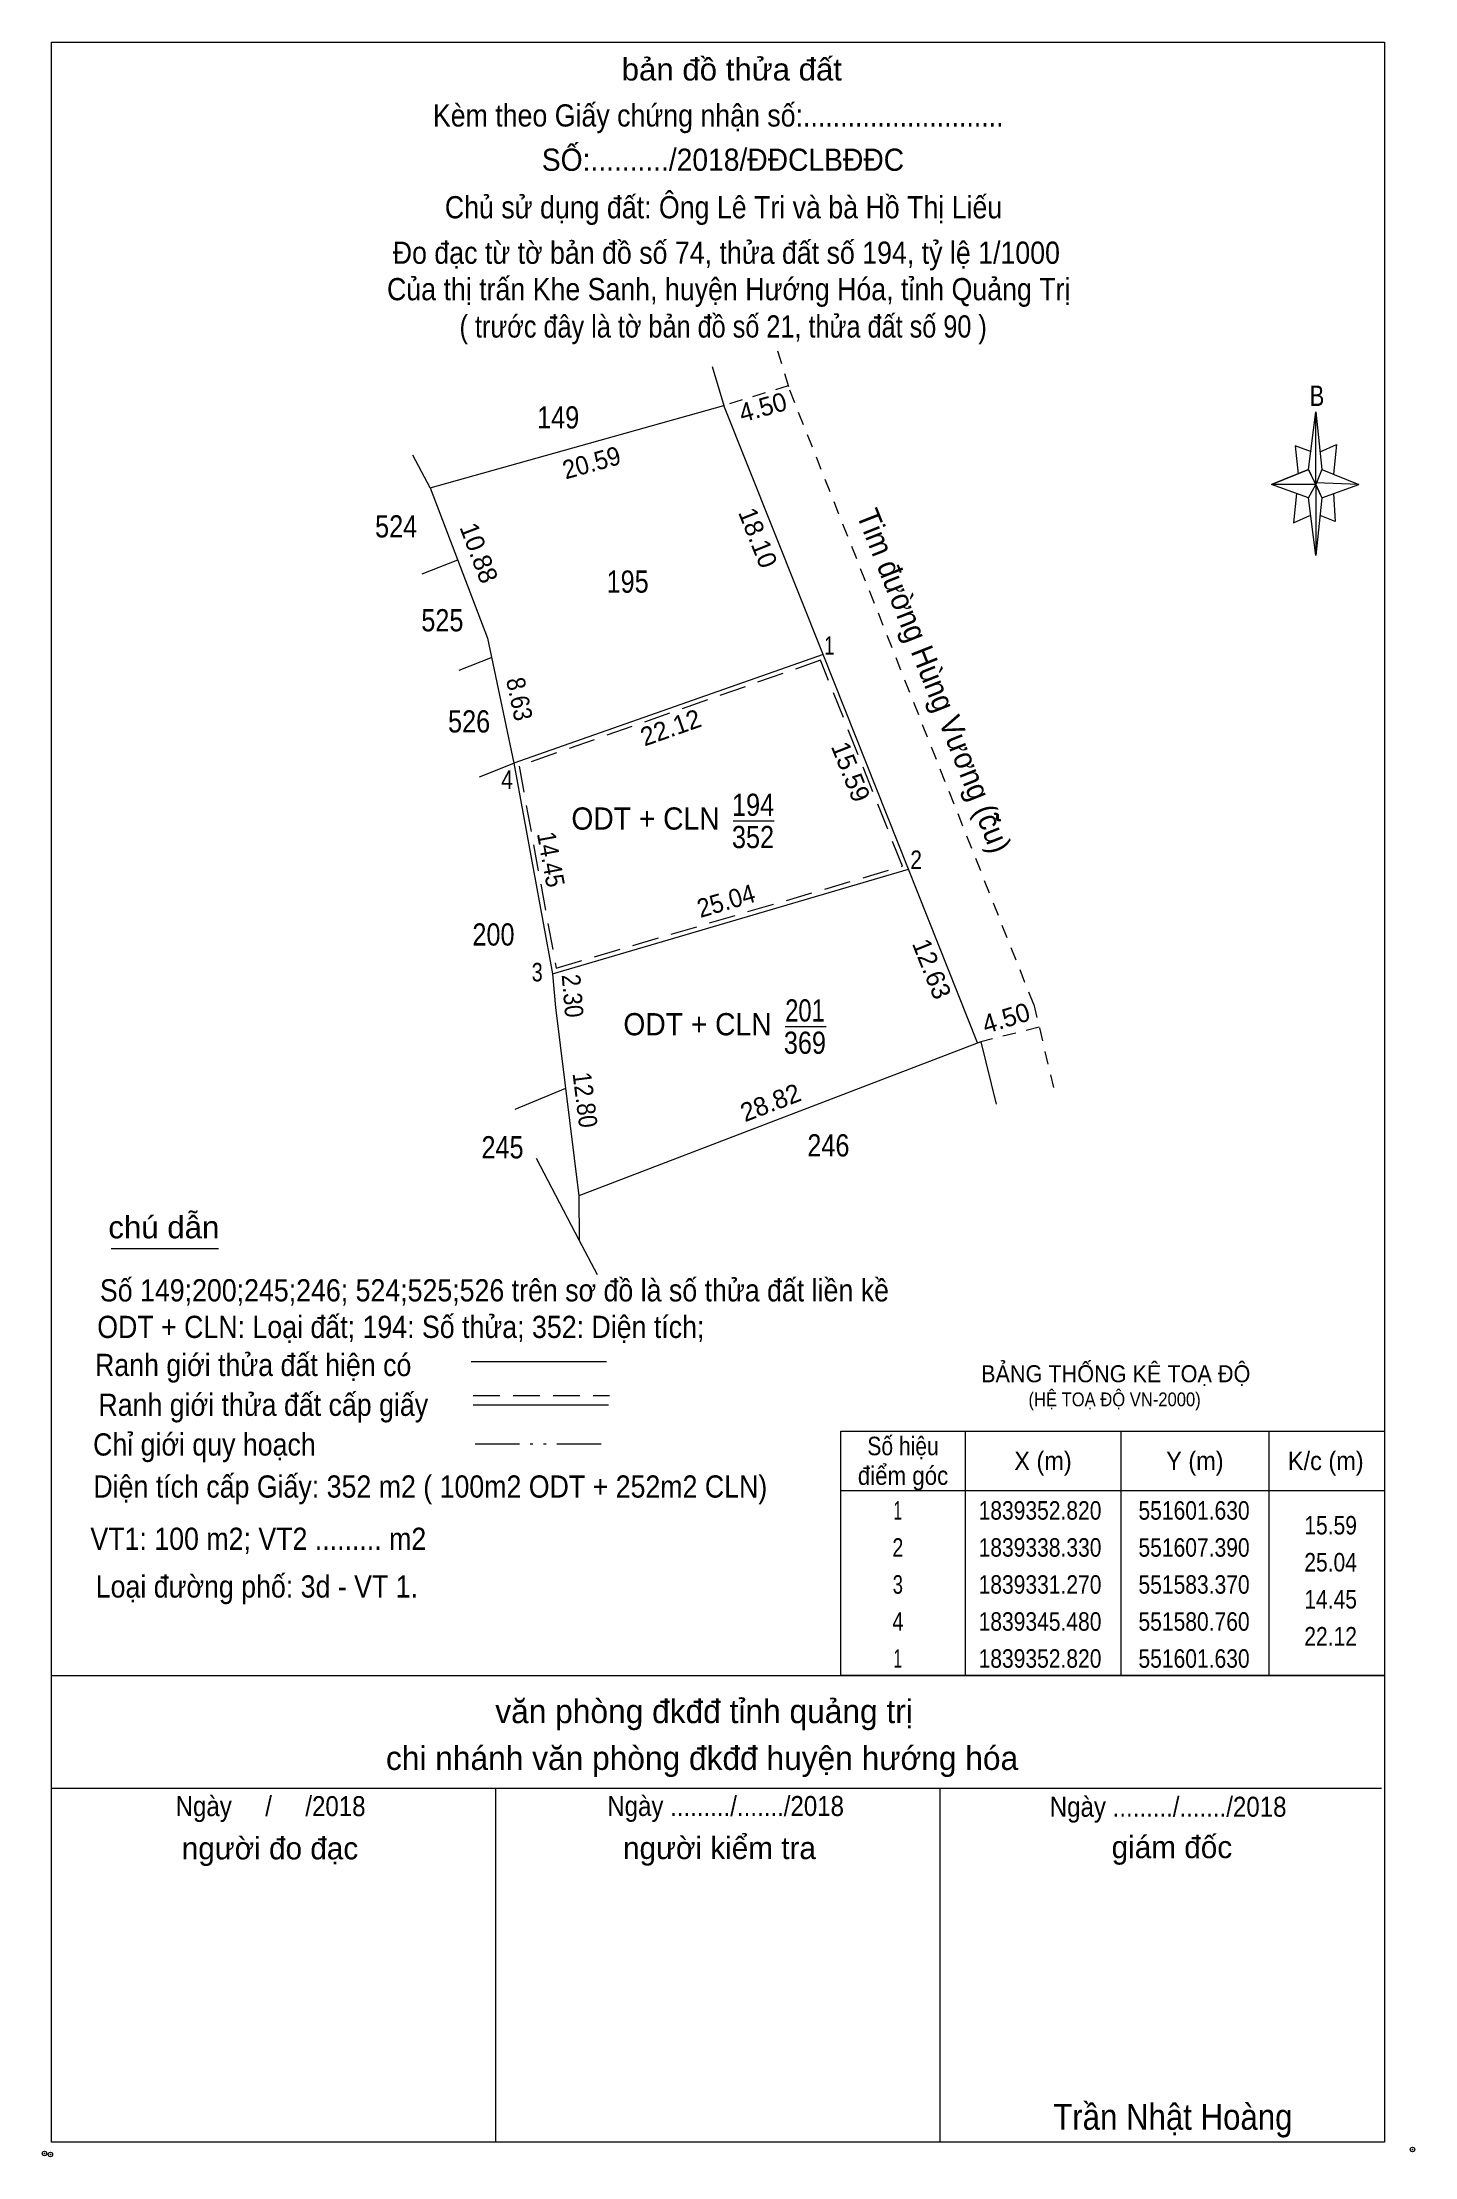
# Model space of a CAD drawing. Header units: metres. Extents: x 551107 to 552438, y 1839251 to 1839432.
# Drawn here: x 551548.9 to 551641.6, y 1839251.4 to 1839394.2 of the extents above; entities that cross this region are included whole.
import ezdxf
from ezdxf.enums import TextEntityAlignment as Align

# ---------------------------------------------------------------- set-up
doc = ezdxf.new("R2010")
doc.units = ezdxf.units.M
doc.header["$LTSCALE"] = 0.6
doc.header["$PDMODE"] = 32
doc.header["$PDSIZE"] = 0.3
for name, pattern in [('DASH_DOUBLE_DOT', [9.2, 5, -1.2, 0.3, -1.2, 0.3, -1.2]), ('DOTTED', [1.5, 0.3, -1.2]), ('MEDIUM_DASHED', [4.5, 3, -1.5]), ('SHORT_DASHED', [2.7, 1.5, -1.2])]:
    doc.linetypes.add(name, pattern=pattern)
for name, color, linetype, lineweight in [('1', 7, 'DOTTED', 13), ('10', 7, 'Continuous', 13), ('17', 7, 'Continuous', 13), ('5', 7, 'Continuous', 13), ('55', 7, 'Continuous', 13), ('6', 7, 'Continuous', 13), ('63', 7, 'Continuous', 13)]:
    doc.layers.add(name, color=color, linetype=linetype, lineweight=lineweight)

msp = doc.modelspace()

# ---------------------------------------------------------------- texts
at = {"layer": '1'}
for s, height, width, p in [('BẢNG THỐNG KÊ TOẠ ĐỘ ', 1.15, 0.95, (551612.3, 1839303.68)), ('(HỆ TOẠ ĐỘ VN-2000)', 0.93, 0.9, (551615.5, 1839302.06))]:
    msp.add_text(s, height=height, dxfattribs=dict(at, width=width)).set_placement(p)
at = {"layer": '10'}
for s, width, p in [('149', 0.85, (551583.745, 1839368.09)), ('524', 0.85, (551572.805, 1839360.73)), ('195', 0.85, (551588.435, 1839357)), ('525', 0.85, (551575.925, 1839354.39)), ('526', 0.85, (551577.73, 1839347.56)), ('200', 0.85, (551579.375, 1839333.17)), ('201', 0.8, (551600.41, 1839328.04)), ('ODT + CLN', 0.95, (551593.15, 1839327.11)), ('369', 0.85, (551600.405, 1839325.86)), ('245', 0.85, (551579.985, 1839318.8)), ('246', 0.85, (551601.99, 1839318.93))]:
    msp.add_text(s, height=1.5, dxfattribs=dict(at, width=width)).set_placement(p, align=Align.CENTER)
for s, rotation, p in [('4.50', 15.636, (551597.7316, 1839368.9259)), ('18.10', 291.69, (551596.6533, 1839360.481)), ('10.88', 290.833, (551577.8102, 1839359.4673)), ('22.12', 19.377, (551591.5476, 1839347.3044)), ('15.59', 291.679, (551602.9189, 1839344.6808)), ('12.63', 291.709, (551608.39, 1839331.3662)), ('4.50', 17.066, (551614.1666, 1839327.6786)), ('28.82', 20.982, (551598.3062, 1839321.9849))]:
    msp.add_text(s, height=1.25, rotation=rotation, dxfattribs=at).set_placement(p, align=Align.CENTER)
for s, height, rotation, width, p in [('20.59', 1.25, 15.636, 0.95, (551586.1666, 1839365.1836)), ('Tim đường Hùng Vương (cu)', 1.5, 291.661, 0.95, (551608.4303, 1839350.7768)), ('8.63', 1.25, 281.909, 0.9, (551580.5192, 1839349.694)), ('14.45', 1.25, 280.408, 0.9, (551582.6439, 1839338.8779)), ('2.30', 1.25, 274.743, 0.9, (551584.1006, 1839329.7267)), ('12.80', 1.25, 277.136, 0.9, (551584.945, 1839322.6726))]:
    msp.add_text(s, height=height, rotation=rotation, dxfattribs=dict(at, width=width)).set_placement(p, align=Align.CENTER)
at = {"layer": '5'}
for s, height, width, p in [('bản đồ thửa đất', 1.5, 1.05, (551595.47, 1839391.59)), ('Kèm theo Giấy chứng nhận số:...........................', 1.5, 0.9, (551594.55, 1839388.48)), ('SỐ:........../2018/ĐĐCLBĐĐC', 1.5, 0.95, (551594.87, 1839385.49)), ('Chủ sử dụng đất: Ông Lê Tri và bà Hồ Thị Liếu', 1.5, 0.9, (551594.91, 1839382.28)), ('Đo đạc từ tờ bản đồ số 74, thửa đất số 194, tỷ lệ 1/1000 ', 1.5, 0.9, (551595.35, 1839379.21)), ('Của thị trấn Khe Sanh, huyện Hướng Hóa, tỉnh Quảng Trị', 1.5, 0.9, (551595.26, 1839376.75)), ('( trước đây là tờ bản đồ số 21, thửa đất số 90 )', 1.5, 0.85, (551594.885, 1839374.23)), ('B', 1.378, 0.8, (551634.98, 1839369.61)), ('Ngày     /     /2018', 1.35, 0.9, (551564.325, 1839274.38)), ('Ngày ........./......./2018', 1.35, 0.9, (551595.05, 1839274.39)), ('Ngày ........./......./2018', 1.35, 0.9, (551624.93, 1839274.34)), ('Trần Nhật Hoàng', 1.75, 0.9, (551625.25, 1839253.2))]:
    msp.add_text(s, height=height, dxfattribs=dict(at, width=width)).set_placement(p, align=Align.CENTER)
for s, height, p in [('văn phòng đkđđ tỉnh quảng trị', 1.6, (551593.595, 1839280.66)), ('chi nhánh văn phòng đkđđ huyện hướng hóa', 1.6, (551593.46, 1839277.5)), ('người đo đạc', 1.5, (551564.285, 1839271.46)), ('người kiểm tra', 1.5, (551594.635, 1839271.48)), ('giám đốc', 1.5, (551625.185, 1839271.54))]:
    msp.add_text(s, height=height, dxfattribs=at).set_placement(p, align=Align.CENTER)
at = {"layer": '6'}
for s, width, p in [('chú dẫn', 1.05, (551553.37, 1839313.4)), ('Số 149;200;245;246; 524;525;526 trên sơ đồ là số thửa đất liền kề', 0.9, (551552.8, 1839309.14)), ('ODT + CLN: Loại đất; 194: Số thửa; 352: Diện tích;', 0.9, (551552.62, 1839306.67)), ('Ranh giới thửa đất hiện có ', 0.9, (551552.47, 1839304.1)), ('Ranh giới thửa đất cấp giấy', 0.9, (551552.7, 1839301.41)), ('Chỉ giới quy hoạch', 0.9, (551552.34, 1839298.73)), ('Diện tích cấp Giấy: 352 m2 ( 100m2 ODT + 252m2 CLN)', 0.9, (551552.36, 1839295.89)), ('VT1: 100 m2; VT2 ......... m2', 0.9, (551552.16, 1839292.36)), ('Loại đường phố: 3d - VT 1.', 0.9, (551552.52, 1839289.14))]:
    msp.add_text(s, height=1.5, dxfattribs=dict(at, width=width)).set_placement(p)
at = {"layer": '63'}
for s, width, p in [(' 1', 0.75, (551602.4, 1839352.81)), (' 4', 0.85, (551580.69, 1839343.75)), (' 2', 0.85, (551608.31, 1839338.34)), (' 3', 0.8, (551582.7, 1839330.75)), ('15.59', 0.85, (551637.68, 1839293.4)), ('25.04', 0.85, (551637.68, 1839290.9)), ('14.45', 0.85, (551637.68, 1839288.4)), ('22.12', 0.85, (551637.68, 1839285.9))]:
    msp.add_text(s, height=1.25, dxfattribs=dict(at, width=width)).set_placement(p, align=Align.RIGHT)
for s, height, width, p in [('ODT + CLN', 1.5, 0.95, (551589.64, 1839341)), ('194', 1.5, 0.85, (551596.905, 1839341.93)), ('352', 1.5, 0.85, (551596.9, 1839339.75)), ('Số hiệu', 1.25, 0.85, (551607.03, 1839298.75)), ('điểm góc', 1.25, 0.9, (551607.03, 1839296.75)), ('X (m)', 1.25, 0.95, (551616.48, 1839297.75)), ('Y (m)', 1.25, 0.95, (551626.735, 1839297.75)), ('K/c (m)', 1.25, 0.95, (551635.575, 1839297.75)), ('1', 1.25, 0.65, (551606.675, 1839294.4)), ('1839352.820', 1.25, 0.85, (551616.28, 1839294.4)), ('551601.630', 1.25, 0.85, (551626.68, 1839294.4)), ('2', 1.25, 0.8, (551606.68, 1839291.9)), ('1839338.330', 1.25, 0.85, (551616.28, 1839291.9)), ('551607.390', 1.25, 0.85, (551626.68, 1839291.9)), ('3', 1.25, 0.75, (551606.68, 1839289.4)), ('1839331.270', 1.25, 0.85, (551616.28, 1839289.4)), ('551583.370', 1.25, 0.85, (551626.68, 1839289.4)), ('4', 1.25, 0.8, (551606.685, 1839286.9)), ('1839345.480', 1.25, 0.85, (551616.28, 1839286.9)), ('551580.760', 1.25, 0.85, (551626.68, 1839286.9)), ('1', 1.25, 0.65, (551606.675, 1839284.4)), ('1839352.820', 1.25, 0.85, (551616.28, 1839284.4)), ('551601.630', 1.25, 0.85, (551626.68, 1839284.4))]:
    msp.add_text(s, height=height, dxfattribs=dict(at, width=width)).set_placement(p, align=Align.CENTER)
at = {"layer": '63', "width": 0.95}
msp.add_text('25.04', height=1.25, rotation=16.379, dxfattribs=at).set_placement((551595.2538, 1839335.5925), align=Align.CENTER)

# ---------------------------------------------------------------- hatches: boundary and pattern name
at = {"layer": '10'}
msp.add_hatch(color=256, dxfattribs=at).paths.add_polyline_path([(551613.63, 1839341.61), (551613.61, 1839341.66), (551613.54, 1839341.66), (551613.5, 1839341.69), (551613.48, 1839341.72), (551613.47, 1839341.75), (551613.48, 1839341.79), (551613.48, 1839341.85), (551613.48, 1839341.93), (551613.47, 1839341.99), (551613.42, 1839342.06), (551613.35, 1839342.1), (551613.27, 1839342.11), (551613.18, 1839342.1), (551613.2, 1839342.05), (551613.29, 1839342.05), (551613.33, 1839342.03), (551613.35, 1839342), (551613.36, 1839341.94), (551613.34, 1839341.86), (551613.32, 1839341.78), (551613.34, 1839341.71), (551613.38, 1839341.65), (551613.46, 1839341.61), (551613.54, 1839341.59)])

# ---------------------------------------------------------------- linework, layer by layer
for p, q in [((551594.14, 1839372.28), (551594.94, 1839369.64)), ((551575.11, 1839364.09), (551594.94, 1839369.64)), ((551601.63, 1839352.82), (551594.94, 1839369.64)), ((551575.11, 1839364.09), (551573.92, 1839366.28)), ((551574.56, 1839358.27), (551576.96, 1839359.22)), ((551579.26, 1839352.62), (551577.04, 1839351.75)), ((551601.63, 1839352.82), (551580.76, 1839345.48)), ((551578.44, 1839344.56), (551580.76, 1839345.48)), ((551580.76, 1839345.48), (551583.37, 1839331.27)), ((551612.28, 1839326.68), (551585.15, 1839316.28)), ((551599.08, 1839327.7), (551601.84, 1839327.7)), ((551612.28, 1839326.68), (551613.32, 1839322.46)), ((551585.17, 1839313.28), (551582.29, 1839318.8)), ((551585.15, 1839316.28), (551585.17, 1839313.28)), ((551586.4, 1839310.94), (551585.17, 1839313.28))]:
    msp.add_line(p, q, dxfattribs=at)
at = {"layer": '10', "linetype": 'SHORT_DASHED'}
for p, q in [((551598.55, 1839373.34), (551599.35, 1839370.75)), ((551599.27, 1839370.96), (551594.94, 1839369.64)), ((551615.86, 1839329.18), (551599.35, 1839370.75)), ((551615.86, 1839329.18), (551617.27, 1839323.24)), ((551616.22, 1839327.65), (551612.28, 1839326.68))]:
    msp.add_line(p, q, dxfattribs=at)
at = {"layer": '10', "linetype": 'MEDIUM_DASHED'}
msp.add_line((551606.99, 1839338.53), (551601.46, 1839352.44), dxfattribs=at)
at = {"layer": '10'}
for points in [[(551575.11, 1839364.09), (551578.98, 1839353.92), (551580.76, 1839345.48)], [(551612.06, 1839326.6), (551607.39, 1839338.33), (551601.63, 1839352.82)], [(551583.37, 1839331.27), (551583.56, 1839328.98), (551585.15, 1839316.28)]]:
    msp.add_lwpolyline(points, dxfattribs=at)
at = {"layer": '10', "linetype": 'MEDIUM_DASHED'}
msp.add_lwpolyline([(551601.46, 1839352.44), (551581.1, 1839345.29), (551583.61, 1839331.65)], dxfattribs=at)
at = {"layer": '10'}
msp.add_lwpolyline([(551613.63, 1839341.61), (551613.61, 1839341.66), (551613.54, 1839341.66), (551613.5, 1839341.69), (551613.48, 1839341.72), (551613.47, 1839341.75), (551613.48, 1839341.79), (551613.48, 1839341.85), (551613.48, 1839341.93), (551613.47, 1839341.99), (551613.42, 1839342.06), (551613.35, 1839342.1), (551613.27, 1839342.11), (551613.18, 1839342.1), (551613.2, 1839342.05), (551613.29, 1839342.05), (551613.33, 1839342.03), (551613.35, 1839342), (551613.36, 1839341.94), (551613.34, 1839341.86), (551613.32, 1839341.78), (551613.34, 1839341.71), (551613.38, 1839341.65), (551613.46, 1839341.61), (551613.54, 1839341.59)], close=True, dxfattribs=at)
at = {"layer": '17'}
msp.add_line((551553.57, 1839312.72), (551560.81, 1839312.72), dxfattribs=at)
at = {"layer": '5'}
for p, q in [((551634.4, 1839365.31), (551634.9, 1839369.21)), ((551635.3, 1839365.31), (551637.8, 1839364.31)), ((551634.4, 1839363.41), (551631.9, 1839364.31)), ((551636.1, 1839363.71), (551636.2, 1839361.81)), ((551635.3, 1839363.41), (551634.9, 1839359.51)), ((551636.2, 1839361.81), (551635.2, 1839362.21)), ((551549.53, 1839283.87), (551639.53, 1839283.87)), ((551549.53, 1839276.27), (551639.33, 1839276.27)), ((551549.53, 1839276.27), (551639.33, 1839276.27)), ((551549.53, 1839276.27), (551639.33, 1839276.27)), ((551579.53, 1839252.37), (551579.53, 1839276.27)), ((551609.53, 1839252.37), (551609.53, 1839276.27))]:
    msp.add_line(p, q, dxfattribs=at)
for points in [[(551549.53, 1839394.17), (551639.53, 1839394.17), (551639.53, 1839252.37), (551549.53, 1839252.37)], [(551634.9, 1839369.21), (551635.3, 1839365.31), (551634.9, 1839364.31)], [(551634.9, 1839364.31), (551631.9, 1839364.31), (551634.4, 1839365.31), (551635.3, 1839363.41), (551637.8, 1839364.31), (551634.9, 1839364.41)], [(551634.9, 1839364.31), (551634.9, 1839359.51), (551634.4, 1839363.41)]]:
    msp.add_lwpolyline(points, close=True, dxfattribs=at)
for points in [[(551634.6, 1839366.51), (551633.5, 1839366.91), (551633.7, 1839365.01)], [(551635.2, 1839366.51), (551636.3, 1839367.01), (551636.1, 1839365.01)], [(551634.9, 1839364.31), (551634.4, 1839365.31), (551631.9, 1839364.31)], [(551633.6, 1839363.71), (551633.4, 1839361.71), (551634.5, 1839362.21)], [(551634.9, 1839364.31), (551635.3, 1839363.41), (551637.8, 1839364.31)], [(551639.53, 1839252.37), (551549.53, 1839252.37), (551549.53, 1839276.27)]]:
    msp.add_lwpolyline(points, dxfattribs=at)
for p in [(551549.06, 1839251.6), (551549.46, 1839251.53)]:
    msp.add_point(p, dxfattribs=at)
at = {"layer": '55'}
for p, q in [((551583.37, 1839331.27), (551607.39, 1839338.33)), ((551584.24, 1839323.52), (551580.82, 1839322.09))]:
    msp.add_line(p, q, dxfattribs=at)
at = {"layer": '55', "linetype": 'MEDIUM_DASHED'}
msp.add_line((551583.61, 1839331.65), (551606.99, 1839338.53), dxfattribs=at)
at = {"layer": '6'}
for p, q in [((551577.86, 1839305.09), (551587, 1839305.09)), ((551578, 1839302.16), (551587.14, 1839302.16))]:
    msp.add_line(p, q, dxfattribs=at)
at = {"layer": '6', "linetype": 'MEDIUM_DASHED'}
msp.add_line((551578, 1839302.78), (551587.2, 1839302.78), dxfattribs=at)
at = {"layer": '6'}
msp.add_point((551641.43, 1839251.87), dxfattribs=at)
at = {"layer": '63'}
for p, q in [((551595.57, 1839341.59), (551598.33, 1839341.59)), ((551611.23, 1839300.37), (551611.23, 1839283.87)), ((551621.73, 1839300.37), (551621.73, 1839283.87)), ((551631.73, 1839300.37), (551631.73, 1839283.87)), ((551602.83, 1839296.37), (551639.53, 1839296.37))]:
    msp.add_line(p, q, dxfattribs=at)
at = {"layer": '63', "linetype": 'DASH_DOUBLE_DOT'}
msp.add_line((551578.13, 1839299.53), (551587.33, 1839299.53), dxfattribs=at)
at = {"layer": '63'}
msp.add_lwpolyline([(551602.83, 1839300.37), (551639.53, 1839300.37), (551639.53, 1839283.87), (551602.83, 1839283.87)], close=True, dxfattribs=at)

msp.set_redraw_order([(e.dxf.handle, doc.entitydb.next_handle()) for e in msp.query("TEXT MTEXT ATTDEF DIMENSION ARC_DIMENSION")])  # texts and dimensions are drawn at this point

doc.saveas('drawing.dxf')
